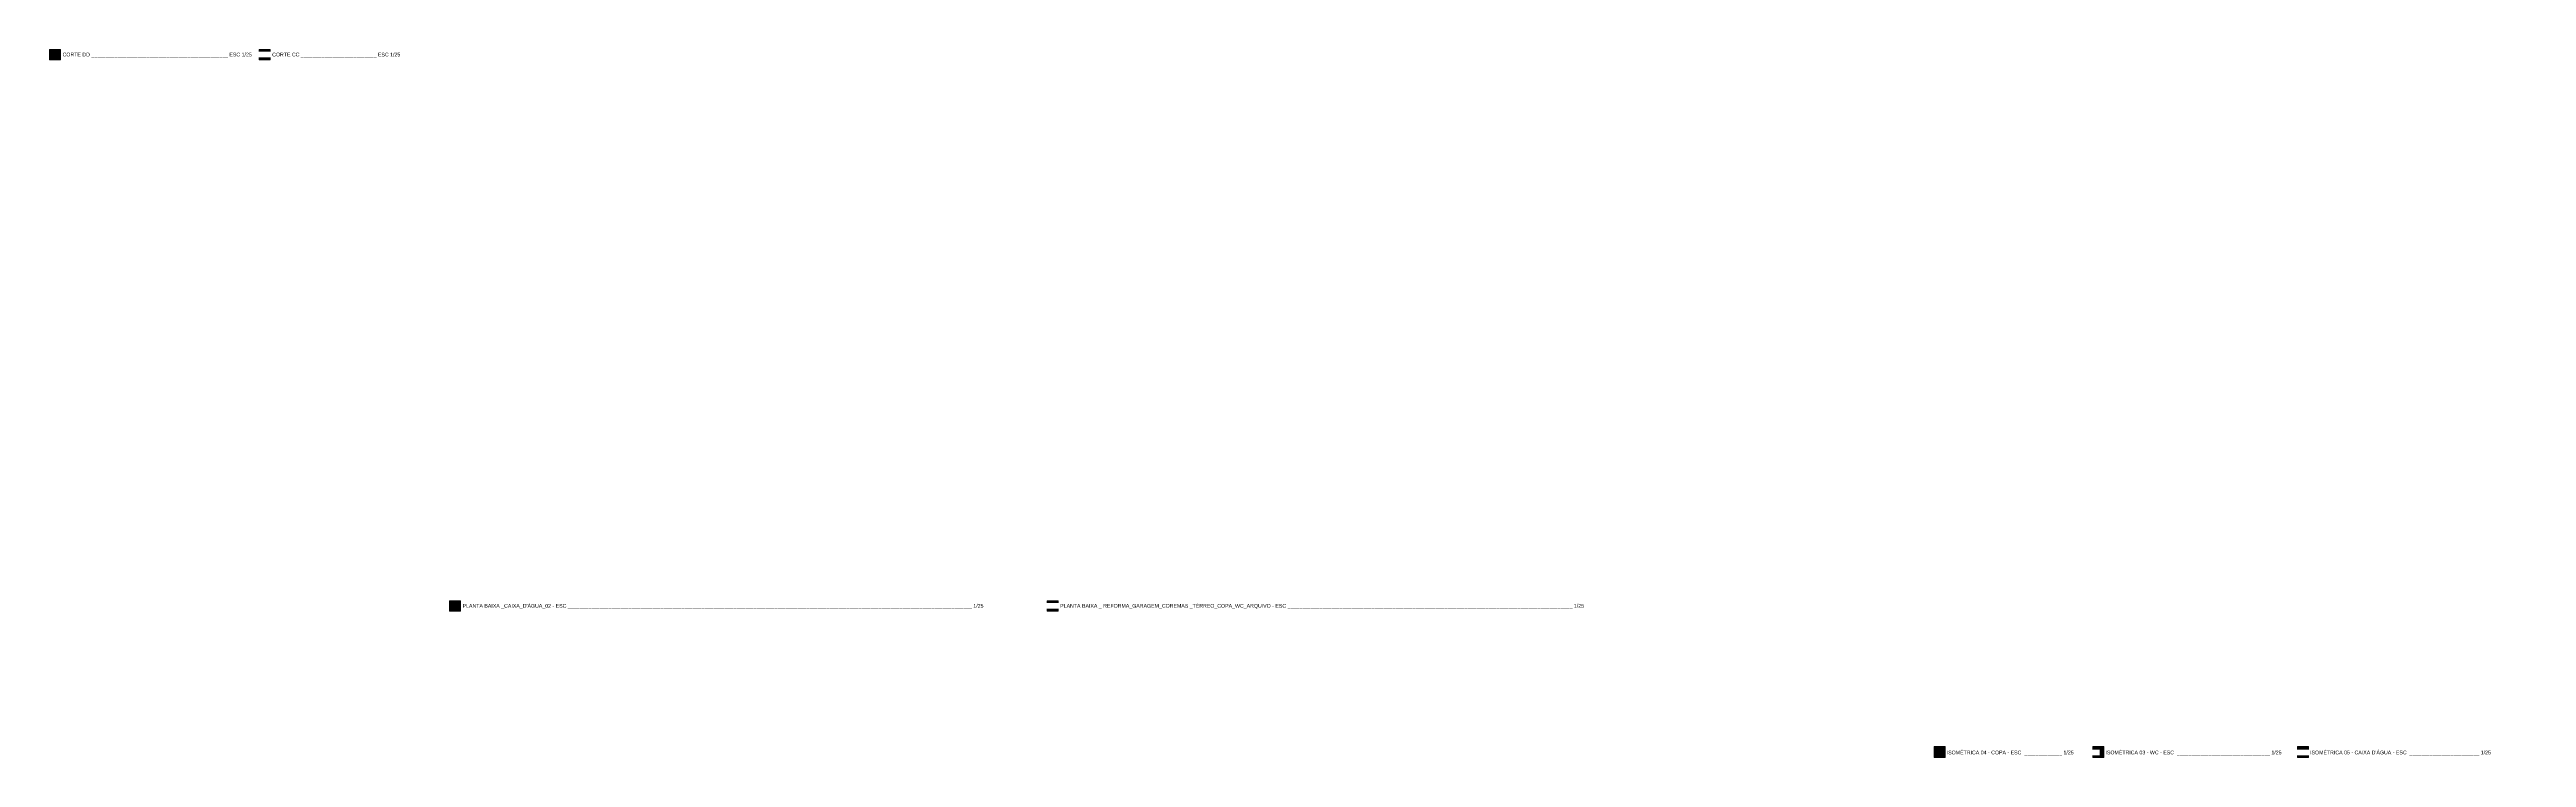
# Model space of a CAD drawing. Header units: metres. Extents: x -0.9 to 62, y -37.3 to 60.
# Drawn here: x 59.715 to 62.005, y 2.528 to 3.183 of the extents above; entities that cross this region are included whole.
import ezdxf

# ---------------------------------------------------------------- set-up
doc = ezdxf.new("R2010")
doc.units = ezdxf.units.M
for name, color, linetype, lineweight in [('A-DETL', 7, 'Continuous', 5), ('A-DETL-GENF', 7, 'Continuous', 5), ('G-ANNO-TEXT', 7, 'Continuous', 5)]:
    doc.layers.add(name, color=color, linetype=linetype, lineweight=lineweight)
doc.styles.add('Century Gothic_4', font='GOTHIC.TTF', dxfattribs={"height": 0.0035})

msp = doc.modelspace()

# ---------------------------------------------------------------- hatches: boundary and pattern name
at = {"layer": 'A-DETL-GENF', "true_color": 0xc0c0c0}
for points in [[(59.725, 3.1733), (59.725, 3.1828), (59.7148, 3.1828), (59.7148, 3.1733)], [(59.9188, 3.1733), (59.9188, 3.1828), (59.9086, 3.1828), (59.9086, 3.1733)]]:
    msp.add_hatch(color=9, dxfattribs=at).paths.add_polyline_path(points)
at = {"layer": 'A-DETL-GENF', "true_color": 0x00ffff}
for points in [[(60.0949, 2.6634), (60.0949, 2.6729), (60.0846, 2.6729), (60.0846, 2.6634)], [(60.6475, 2.6634), (60.6475, 2.6729), (60.6372, 2.6729), (60.6372, 2.6634)]]:
    msp.add_hatch(color=4, dxfattribs=at).paths.add_polyline_path(points)
at = {"layer": 'A-DETL-GENF', "true_color": 0x626262}
for points in [[(61.4675, 2.5282), (61.4675, 2.5382), (61.4574, 2.5382), (61.4574, 2.5282)], [(61.6143, 2.5281), (61.6143, 2.5382), (61.6042, 2.5382), (61.6042, 2.5281)], [(61.8035, 2.5282), (61.8035, 2.5382), (61.7934, 2.5382), (61.7934, 2.5282)]]:
    msp.add_hatch(color=251, dxfattribs=at).paths.add_polyline_path(points)

# ---------------------------------------------------------------- linework, layer by layer
at = {"layer": 'A-DETL'}
for p, q in [((59.725, 3.1828), (59.7148, 3.1828)), ((59.7148, 3.1828), (59.7148, 3.1733)), ((59.7148, 3.1733), (59.725, 3.1733)), ((59.725, 3.1733), (59.725, 3.1828)), ((59.9188, 3.1828), (59.9086, 3.1828)), ((59.9086, 3.1828), (59.9086, 3.1733)), ((59.9086, 3.1733), (59.9188, 3.1733)), ((59.9188, 3.1733), (59.9188, 3.1828)), ((60.0949, 2.6729), (60.0846, 2.6729)), ((60.0846, 2.6729), (60.0846, 2.6634)), ((60.0846, 2.6634), (60.0949, 2.6634)), ((60.0949, 2.6634), (60.0949, 2.6729)), ((60.6475, 2.6729), (60.6372, 2.6729)), ((60.6372, 2.6729), (60.6372, 2.6634)), ((60.6372, 2.6634), (60.6475, 2.6634)), ((60.6475, 2.6634), (60.6475, 2.6729)), ((61.4675, 2.5382), (61.4574, 2.5382)), ((61.4574, 2.5382), (61.4574, 2.5282)), ((61.4574, 2.5282), (61.4675, 2.5282)), ((61.4675, 2.5282), (61.4675, 2.5382)), ((61.6143, 2.5382), (61.6042, 2.5382)), ((61.6042, 2.5382), (61.6042, 2.5281)), ((61.6042, 2.5281), (61.6143, 2.5281)), ((61.6143, 2.5281), (61.6143, 2.5382)), ((61.8035, 2.5382), (61.7934, 2.5382)), ((61.7934, 2.5382), (61.7934, 2.5282)), ((61.7934, 2.5282), (61.8035, 2.5282)), ((61.8035, 2.5282), (61.8035, 2.5382))]:
    msp.add_line(p, q, dxfattribs=at)

# ---------------------------------------------------------------- next in the draw order: texts
at = {"layer": 'G-ANNO-TEXT', "char_height": 0.0035, "attachment_point": 1, "style": 'Century Gothic_4', "bg_fill": 3, "box_fill_scale": 1.25, "bg_fill_color": 256, "bg_fill_true_color": 13158600, "bg_fill_transparency": 0}
for s, insert, width in [('CORTE DD _______________________________________________ ESC 1/25', (59.7268, 3.1799), 0.202186), ("PLANTA BAIXA _CAIXA_D'ÁGUA_02 - ESC ___________________________________________________________________________________________________________________________________________ 1/25", (60.0967, 2.6701), 0.554768), ('ISOMÉTRICA 04 - COPA - ESC  _____________ 1/25', (61.4691, 2.5345), 0.140456)]:
    msp.add_mtext(s, dxfattribs=dict(at, insert=insert, width=width))

# ---------------------------------------------------------------- next in the draw order: texts
for s, insert, width in [('CORTE CC __________________________ ESC 1/25', (59.9206, 3.1799), 0.139013), ('PLANTA BAIXA _ REFORMA_GARAGEM_COREMAS _TÉRREO_COPA_WC_ARQUIVO - ESC __________________________________________________________________________________________________ 1/25', (60.6493, 2.6701), 0.563666), ('ISOMÉTRICA 03 - WC - ESC  ________________________________ 1/25', (61.6159, 2.5345), 0.191042)]:
    msp.add_mtext(s, dxfattribs=dict(at, insert=insert, width=width))

# ---------------------------------------------------------------- next in the draw order: texts
at = {"layer": 'G-ANNO-TEXT', "insert": (61.8051, 2.5345), "char_height": 0.0035, "width": 0.199219, "attachment_point": 1, "style": 'Century Gothic_4', "bg_fill": 3, "box_fill_scale": 1.25, "bg_fill_color": 256, "bg_fill_true_color": 13158600, "bg_fill_transparency": 0}
msp.add_mtext("ISOMÉTRICA 05 - CAIXA D'ÁGUA - ESC  ________________________ 1/25", dxfattribs=at)

doc.saveas('drawing.dxf')
